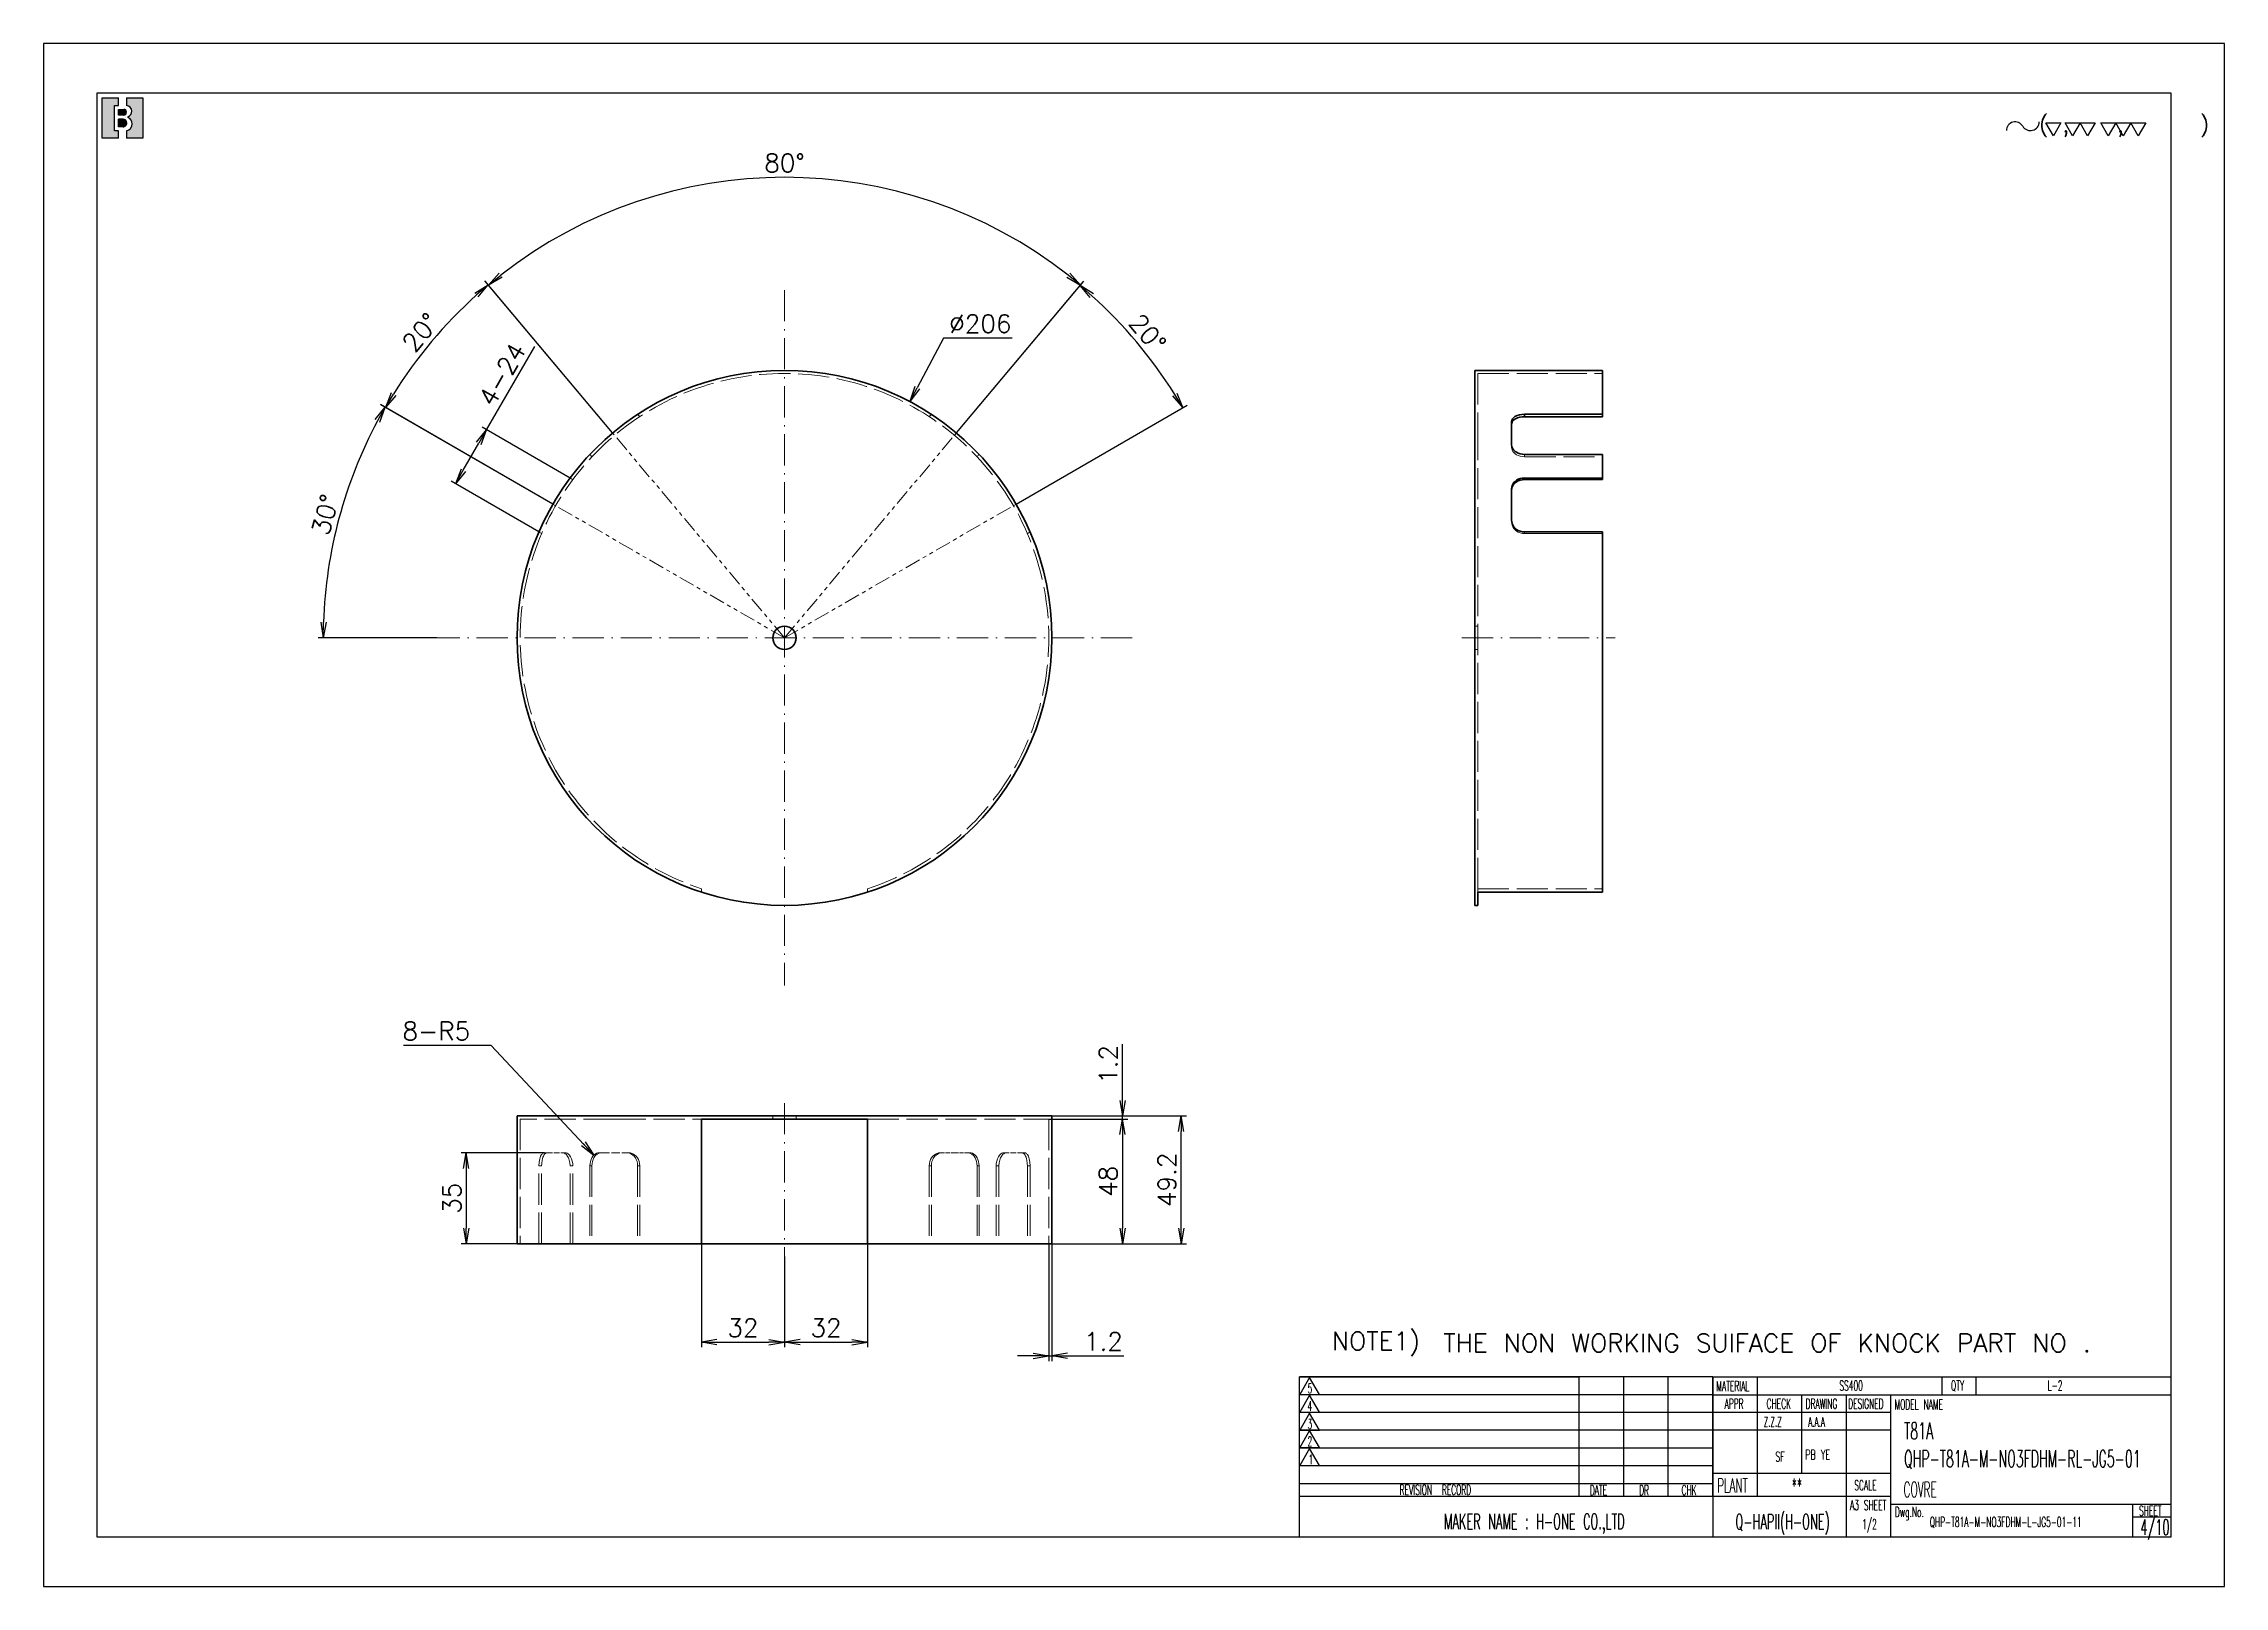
# Model space of a CAD drawing. Header units: inches. Extents: x 26 to 3258, y 12 to 621.
# Drawn here: x 2418 to 3258, y 27 to 621 of the extents above; entities that cross this region are included whole.
import ezdxf

# ---------------------------------------------------------------- set-up
doc = ezdxf.new("R2010")
doc.units = ezdxf.units.IN
doc.header["$MEASUREMENT"] = 0
for name, pattern in [('ACISOTGB', [9, 4, -1, 1, -1, 1, -1]), ('AM_ISO02W050', [7.5, 6, -1.5]), ('AM_ISO08W050', [18, 12, -1.5, 3, -1.5]), ('DASHDOT', [18.5, 12, -3, 0.5, -3]), ('DASHED', [15, 12, -3])]:
    doc.linetypes.add(name, pattern=pattern)
for name, color, linetype, lineweight in [('AM_7', 2, 'AM_ISO08W050', 25), ('AM_HID', 1, 'AM_ISO02W050', 25), ('标注层', 253, 'Continuous', 13)]:
    doc.layers.add(name, color=color, linetype=linetype, lineweight=lineweight)
doc.layers.add('title_frame', color=7, linetype='Continuous')
doc.layers.add('word_dim', color=253, linetype='Continuous')
doc.styles.add('MX_NOTE_STANDARD', font='txt.shx', dxfattribs={"bigfont": 'bigfont.shx'})
doc.styles.get("Standard").update_dxf_attribs({"font": 'txt', "bigfont": 'gbcbig.shx'})
doc.dimstyles.new('STANDARD 1-2', dxfattribs={"dimscale": 2, "dimtxt": 3.5, "dimasz": 3, "dimexe": 1, "dimexo": 0, "dimgap": 1, "dimtad": 3, "dimdsep": 46, "dimtxsty": 'Standard', "dimblk1": 'OPEN', "dimblk2": 'OPEN', "dimsah": 1, "dimcen": 0, "dimclrd": 256, "dimclre": 256, "dimclrt": 3, "dimazin": 2, "dimtfac": 1, "dimtmove": 0, "dimatfit": 3, "dimldrblk": 'OPEN', "dimfxl": 0, "dimtolj": 1, "dimlwd": 25, "dimlwe": 25, "dimarcsym": 0})
doc.dimstyles.new('STANDARD 1-2$3', dxfattribs={"dimscale": 2, "dimtxt": 3.5, "dimasz": 3, "dimexe": 1, "dimexo": 0, "dimgap": 1, "dimtad": 3, "dimtoh": 1, "dimdsep": 46, "dimtxsty": 'Standard', "dimblk1": 'OPEN', "dimblk2": 'OPEN', "dimsah": 1, "dimcen": 0, "dimclrd": 256, "dimclre": 256, "dimclrt": 3, "dimazin": 2, "dimtfac": 1, "dimtofl": 0, "dimtmove": 0, "dimatfit": 3, "dimldrblk": 'OPEN', "dimfxl": 0, "dimtolj": 1, "dimlwd": 25, "dimlwe": 25, "dimarcsym": 0})

msp = doc.modelspace()

# ---------------------------------------------------------------- texts
at = {"layer": 'title_frame', "color": 3, "linetype": 'Continuous'}
msp.add_text('( ,   ,     )', height=6, dxfattribs=at).set_placement((3186.892435794489, 586.567768830455))
at = {"layer": 'title_frame', "color": 3, "style": 'MX_NOTE_STANDARD'}
for s, height, width, p in [('5', 3.75928, 0.5450000000000002, (2905.062055477636, 100.9596003900351)), ('MATERIAL', 3.866688, 0.5450000000000002, (3062.485751105294, 101.807521282708)), ('SS400', 3.866688, 0.5450000000000002, (3109.888231219837, 101.9753733209054)), ('QTY', 3.866688, 0.5450000000000002, (3152.887752704726, 101.9753733209054)), ('L-2', 3.866688, 0.5450000000000002, (3190.143390979905, 101.9753733209054)), ('4', 3.75928, 0.5450000000000002, (2905.062055477636, 94.14410829094231)), ('APPR', 3.866688, 0.5450000000000002, (3065.677109926819, 95.00400466493556)), ('CHECK', 3.866688, 0.5450000000000002, (3081.868829477342, 95.00400466493556)), ('DRAWING', 3.866688, 0.5450000000000002, (3096.907830665408, 95.00400466493556)), ('DESIGNED', 3.866688, 0.5450000000000002, (3113.29079011449, 95.00400466493556)), ('MODEL NAME', 3.866688, 0.5450000000000002, (3131.147669528316, 94.7093007732019)), ('3', 3.75928, 0.5450000000000002, (2905.062055477636, 87.226215091634)), ('2', 3.75928, 0.5450000000000002, (2905.062055477636, 80.536444599491)), ('Z.Z.Z', 3.723999999999999, 0.5450000000000002, (3080.740761016259, 88.07131482109071)), ('A.A.A', 3.723999999999999, 0.5450000000000002, (3097.890761016224, 88.07131482109071)), ('T81A', 6.468, 0.5450000000000002, (3134.801160113067, 83.26441948271349)), ('1', 3.75928, 0.5450000000000002, (2905.454539635914, 73.6185514001827)), ('SF', 3.723999999999999, 0.6, (3085.206814751666, 74.71271722019992)), ('PB YE', 3.723999999999999, 0.6, (3096.75171508628, 75.47160770992741)), ('QHP-T81A-M-NO3FDHM-RL-JG5-01', 6.468, 0.5450000000000002, (3134.801160113067, 72.5316987265669)), ('PLANT', 5.3704, 0.5450000000000002, (3062.813620854689, 62.71846367623766)), ('**', 5.3704, 0.5450000000000002, (3091.527422167415, 62.71846367623766)), ('SCALE', 3.866688, 0.5450000000000002, (3115.642740137115, 63.59969964479205)), ('REVISION  RECORD', 3.866688, 0.5450000000000002, (2940.539198084673, 61.84512853481101)), ('DATE', 3.866688, 0.5450000000000002, (3013.766095310271, 61.6854190983122)), ('DR', 3.866688, 0.5450000000000002, (3032.754071234023, 61.6649827838537)), ('CHK', 3.866688, 0.5450000000000002, (3049.107346755798, 61.73051041802501)), ('A3 SHEET', 3.866688, 0.5450000000000002, (3114.000725721762, 55.96461154306417)), ('COVRE', 5.88, 0.5, (3134.653689472176, 60.94851596969056)), ('MAKER NAME : H-ONE CO.,LTD', 5.88, 0.5450000000000002, (2957.550457349684, 48.66394942813895)), ('Q-HAPII(H-ONE)', 5.88, 0.5450000000000002, (3069.853267448136, 48.56742827688686)), ('1/2', 3.866688, 0.5450000000000002, (3118.70421182783, 48.60600308417452)), ('Dwg.No.', 3.866688, 0.5450000000000002, (3131.319379712684, 53.32681483407032)), ('QHP-T81A-M-NO3FDHM-L-JG5-01-11', 3.866688, 0.5450000000000002, (3144.723979421713, 49.46517717167262)), ('SHEET', 3.866688, 0.5450000000000002, (3225.321330515548, 53.78559059630606)), ('4/10', 5.88, 0.5450000000000002, (3225.794713285399, 46.46318546564544))]:
    msp.add_text(s, height=height, dxfattribs=dict(at, width=width)).set_placement(p)
at = {"layer": 'word_dim', "color": 3, "linetype": 'Continuous'}
msp.add_text('NOTE1) ', height=7, dxfattribs=at).set_placement((2914.443603138203, 117.6018937482058))
at = {"layer": 'word_dim', "color": 3, "insert": (2951.064783220903, 123.8210587813064), "char_height": 7, "width": 352.1336510736278, "attachment_point": 1}
msp.add_mtext(' THE NON WORKING SUIFACE OF KNOCK PART NO .', dxfattribs=at)
at = {"layer": '标注层', "color": 3, "ltscale": 2, "insert": (2582.526540713759, 236.9151033245053), "char_height": 7, "attachment_point": 9}
msp.add_mtext('\\A1;8-R5', dxfattribs=at)

# ---------------------------------------------------------------- blocks, each defined once
blk = doc.blocks.new('B\\M+18B40\\M+196A7\\M+100CF\\M+100B0\\M+100B8')
blk.add_hatch(color=1).paths.add_polyline_path([(0.3999999986702711, 0.8149999997779807), (0.3999999986702711, 0.9999999997779806), (-1.3297288e-09, 0.9999999997779806), (-1.3297288e-09, -2.220193e-10), (0.3999999986702711, -2.220193e-10), (0.3999999986702711, 0.1849999997779807), (0.2999999986702711, 0.1849999997779807), (0.2999999986702711, 0.8149999997779807)])
h = blk.add_hatch(color=1)
edge = h.paths.add_edge_path()
edge.add_arc((0.5299999986702706, 0.6449999997779808), 0.07, 359.9999999999989, 450)
edge.add_line((0.5299999986702706, 0.7149999997779806), (0.3999999986702711, 0.7149999997779806))
edge.add_line((0.3999999986702711, 0.7149999997779806), (0.3999999986702711, 0.5749999997779809))
edge.add_line((0.3999999986702711, 0.5749999997779809), (0.5299999986702701, 0.5749999997779809))
edge.add_arc((0.5299999986702701, 0.6449999997779808), 0.07, 270, 359.9999999999999)
h = blk.add_hatch(color=1)
edge = h.paths.add_edge_path()
edge.add_line((0.5999999986702714, 0.9999999997779806), (0.5999999986702718, 0.8142220507965398))
edge.add_arc((0.5849999986702712, 0.6699999997779816), 0.1449999999999991, -5.115907697472721e-13, 84.06222754839428, ccw=False)
edge.add_arc((0.5849999986702707, 0.6699999997779802), 0.1449999999999993, -69.82872865353448, 1.1368683772161603e-13, ccw=False)
edge.add_line((0.6349999986702715, 0.5338934238898192), (0.6349999986702711, 0.5120827805020305))
edge.add_arc((0.5699999986702688, 0.3549999997779789), 0.1700000000000021, 3.979039320256561e-13, 67.5204943905955, ccw=False)
edge.add_arc((0.5699999986702724, 0.3549999997779802), 0.1699999999999993, -79.83575137827683, 0, ccw=False)
edge.add_line((0.5999999986702714, 0.1876679944711657), (0.5999999986702714, -2.220192918400699e-10))
edge.add_line((0.5999999986702714, -2.220193e-10), (0.9999999986702712, -2.220193e-10))
edge.add_line((0.9999999986702712, -2.220193e-10), (0.9999999986702712, 0.9999999997779806))
edge.add_line((0.9999999986702712, 0.9999999997779806), (0.5999999986702714, 0.9999999997779806))
h = blk.add_hatch(color=1)
edge = h.paths.add_edge_path()
edge.add_arc((0.5149999986702705, 0.3799999997779802), 0.095, 1.018e-13, 90)
edge.add_line((0.5149999986702705, 0.4749999997779804), (0.3999999986702711, 0.4749999997779808))
edge.add_line((0.3999999986702711, 0.4749999997779808), (0.3999999986702711, 0.2849999997779809))
edge.add_line((0.3999999986702711, 0.2849999997779809), (0.5149999986702718, 0.2849999997779809))
edge.add_arc((0.5149999986702718, 0.379999999777981), 0.095, 270, 360.0000000000003)
at = {"color": 1}
for p, q in [((-1.3297288e-09, -2.220193e-10), (-1.3297288e-09, 0.9999999997779806)), ((-1.3297288e-09, 0.9999999997779806), (0.3999999986702711, 0.9999999997779806)), ((0.2999999986702711, 0.8149999997779807), (0.3999999986702711, 0.8149999997779807)), ((0.2999999986702711, 0.1849999997779807), (0.2999999986702711, 0.8149999997779807)), ((0.3999999986702711, 0.8149999997779807), (0.3999999986702711, 0.9999999997779806)), ((0.3999999986702711, 0.7149999997779806), (0.5299999986702706, 0.7149999997779806)), ((0.3999999986702711, 0.5749999997779809), (0.3999999986702711, 0.7149999997779806)), ((0.5299999986702701, 0.5749999997779809), (0.3999999986702711, 0.5749999997779809)), ((0.5999999986702714, 0.9999999997779806), (0.5999999986702718, 0.8142220507965398)), ((0.5999999986702714, 0.9999999997779806), (0.9999999986702712, 0.9999999997779806)), ((0.5999999986702705, 0.6449999997779794), (0.59999999867027, 0.6449999997779803)), ((0.7299999986702704, 0.6699999997779807), (0.7299999986702704, 0.6699999997779802)), ((0.9999999986702712, 0.9999999997779806), (0.9999999986702712, -2.220193e-10)), ((0.3999999986702711, 0.1849999997779807), (0.2999999986702711, 0.1849999997779807)), ((0.5149999986702705, 0.4749999997779804), (0.3999999986702711, 0.4749999997779808)), ((0.3999999986702711, 0.2849999997779809), (0.3999999986702711, 0.4749999997779808)), ((0.5149999986702718, 0.2849999997779809), (0.3999999986702711, 0.2849999997779809)), ((0.3999999986702711, -2.220193e-10), (0.3999999986702711, 0.1849999997779807)), ((0.5699999986702711, 0.5249999997779802), (0.5699999986702716, 0.5249999997779807)), ((0.5999999986702714, 0.1876679944711657), (0.5999999986702714, -2.220193e-10)), ((0.6099999986702707, 0.3799999997779806), (0.609999998670272, 0.3799999997779815)), ((0.6349999986702715, 0.5338934238898192), (0.6349999986702711, 0.5120827805020305)), ((0.739999998670271, 0.3549999997779802), (0.739999998670271, 0.3549999997779802)), ((0.3999999986702711, -2.220193e-10), (-1.3297288e-09, -2.220193e-10)), ((0.9999999986702712, -2.220193e-10), (0.5999999986702714, -2.220193e-10))]:
    blk.add_line(p, q, dxfattribs=at)
for centre, radius, start, end in [((0.5299999986702706, 0.6449999997779808), 0.07, 359.9999999999989, 90), ((0.5299999986702701, 0.6449999997779808), 0.07, 270, 359.9999999999999), ((0.5849999986702712, 0.6699999997779816), 0.1449999999999991, 359.9999999999995, 84.06222754839432), ((0.5849999986702707, 0.6699999997779802), 0.1449999999999993, 290.1712713464655, 1.781e-13), ((0.5149999986702705, 0.3799999997779802), 0.095, 1.018e-13, 90), ((0.5149999986702718, 0.379999999777981), 0.095, 270, 2.799e-13), ((0.5699999986702724, 0.3549999997779802), 0.1699999999999993, 280.1642486217232, 0), ((0.5699999986702688, 0.3549999997779789), 0.1700000000000021, 4.58e-13, 67.52049439059552)]:
    blk.add_arc(centre, radius, start, end, dxfattribs=at)
blk.add_attdef('B機密ﾏｰｸ', (-0.0857467348302255, 1.074949466596297), '', height=0.2)
blk = doc.blocks.new('shiage0')
at = {"layer": 'word_dim', "color": 3, "linetype": 'Continuous'}
for centre, radius, start, end in [((1.687489685469927, 1.849274192977646e-05), 1.687500000000015, 29.99999999999973, 180), ((4.610325423242443, 1.68751849274193), 1.6875, 209.9999999999997, 0)]:
    blk.add_arc(centre, radius, start, end, dxfattribs=at)
blk = doc.blocks.new('_Open')
at = {"color": 0, "lineweight": -2}
for p, q in [((-1, 0.1666666666666667), (0, 0)), ((-1, -0.1666666666666667), (0, 0)), ((0, 0), (-1, 0))]:
    blk.add_line(p, q, dxfattribs=at)
blk = doc.blocks.new('*D171')
at = {"layer": 'DEFPOINTS', "color": 0, "ltscale": 2}
for p in [(2751.818031201601, 482.8156954128406), (2655.319659538534, 300.815518856949)]:
    blk.add_point(p, dxfattribs=at)
at = {"layer": '标注层', "lineweight": 25, "ltscale": 2}
for p, q in [((2764.771800021573, 507.2470735974468), (2754.628663385962, 488.1166714290316)), ((2791.271800021573, 507.2470735974471), (2764.771800021573, 507.2470735974468))]:
    blk.add_line(p, q, dxfattribs=at)
at = {"layer": '标注层', "lineweight": 25, "ltscale": 2, "xscale": 6, "yscale": 6, "zscale": 6, "rotation": 242.0670033520367}
blk.add_blockref('_Open', (2751.818031201601, 482.8156954128406), dxfattribs=at)
at = {"layer": '标注层', "color": 3, "ltscale": 2, "insert": (2779.021800021574, 512.7470735974475), "char_height": 7, "attachment_point": 5}
blk.add_mtext('\\A1;∅206', dxfattribs=at)
blk = doc.blocks.new('*D172')
at = {"layer": 'DEFPOINTS', "color": 0, "ltscale": 2}
for p in [(2805.368894198236, 158.5421088096027), (2806.568845370111, 158.5421088096027), (2806.568845370111, 115.3740304139847)]:
    blk.add_point(p, dxfattribs=at)
at = {"layer": '标注层', "lineweight": 25, "ltscale": 2}
for p, q in [((2805.368894198236, 158.5421088096027), (2805.368894198236, 113.3740304139847)), ((2806.568845370111, 158.5421088096027), (2806.568845370111, 113.3740304139847)), ((2799.368894198236, 115.3740304139847), (2793.368894198236, 115.3740304139847)), ((2805.368894198236, 115.3740304139847), (2806.568845370111, 115.3740304139847)), ((2812.568845370111, 115.3740304139847), (2834.235512036778, 115.3740304139847))]:
    blk.add_line(p, q, dxfattribs=at)
at = {"layer": '标注层', "lineweight": 25, "ltscale": 2, "xscale": 6, "yscale": 6, "zscale": 6}
blk.add_blockref('_Open', (2805.368894198236, 115.3740304139847), dxfattribs=at)
at = {"layer": '标注层', "lineweight": 25, "ltscale": 2, "xscale": 6, "yscale": 6, "zscale": 6, "rotation": 180}
blk.add_blockref('_Open', (2806.568845370111, 115.3740304139847), dxfattribs=at)
at = {"layer": '标注层', "color": 3, "ltscale": 2, "insert": (2826.402178703445, 120.8740304139847), "char_height": 7, "attachment_point": 5}
blk.add_mtext('\\A1;1.2', dxfattribs=at)
blk = doc.blocks.new('*D173')
at = {"layer": 'DEFPOINTS', "color": 0, "ltscale": 2}
for p in [(2805.368894198236, 206.5421088096027), (2806.568845370111, 207.742121016634), (2833.763352957783, 207.742121016634)]:
    blk.add_point(p, dxfattribs=at)
at = {"layer": '标注层', "lineweight": 25, "ltscale": 2}
for p, q in [((2833.763352957783, 213.742121016634), (2833.763352957783, 235.4087876833006)), ((2805.368894198236, 206.5421088096027), (2835.763352957783, 206.5421088096027)), ((2806.568845370111, 207.742121016634), (2835.763352957783, 207.742121016634)), ((2833.763352957783, 206.5421088096027), (2833.763352957783, 207.742121016634)), ((2833.763352957783, 200.5421088096027), (2833.763352957783, 194.5421088096027))]:
    blk.add_line(p, q, dxfattribs=at)
at = {"layer": '标注层', "lineweight": 25, "ltscale": 2, "xscale": 6, "yscale": 6, "zscale": 6}
for p, rotation in [((2833.763352957783, 207.742121016634), 270), ((2833.763352957783, 206.5421088096027), 90)]:
    blk.add_blockref('_Open', p, dxfattribs=dict(at, rotation=rotation))
at = {"layer": '标注层', "color": 3, "ltscale": 2, "insert": (2828.263352957783, 227.5754543499678), "char_height": 7, "attachment_point": 5, "rotation": 90}
blk.add_mtext('\\A1;1.2', dxfattribs=at)
blk = doc.blocks.new('*D174')
at = {"layer": 'DEFPOINTS', "color": 0, "ltscale": 2}
for p in [(2806.568845370111, 207.742121016634), (2856.365665501737, 207.742121016634), (2806.568845370111, 158.5421088096027)]:
    blk.add_point(p, dxfattribs=at)
at = {"layer": '标注层', "lineweight": 25, "ltscale": 2}
for p, q in [((2806.568845370111, 207.742121016634), (2858.365665501737, 207.742121016634)), ((2856.365665501737, 164.5421088096027), (2856.365665501737, 201.742121016634)), ((2806.568845370111, 158.5421088096027), (2858.365665501737, 158.5421088096027))]:
    blk.add_line(p, q, dxfattribs=at)
at = {"layer": '标注层', "lineweight": 25, "ltscale": 2, "xscale": 6, "yscale": 6, "zscale": 6}
for p, rotation in [((2856.365665501737, 207.742121016634), 90), ((2856.365665501737, 158.5421088096027), 270)]:
    blk.add_blockref('_Open', p, dxfattribs=dict(at, rotation=rotation))
at = {"layer": '标注层', "color": 3, "ltscale": 2, "insert": (2850.865665501737, 183.1421149131188), "char_height": 7, "attachment_point": 5, "rotation": 90}
blk.add_mtext('\\A1;49.2', dxfattribs=at)
blk = doc.blocks.new('*D175')
at = {"layer": 'DEFPOINTS', "color": 0, "ltscale": 2}
for p in [(2805.368894198236, 206.5421088096027), (2806.568845370111, 158.5421088096027), (2833.763352957783, 158.5421088096027)]:
    blk.add_point(p, dxfattribs=at)
at = {"layer": '标注层', "lineweight": 25, "ltscale": 2}
for p, q in [((2805.368894198236, 206.5421088096027), (2835.763352957783, 206.5421088096027)), ((2833.763352957783, 200.5421088096027), (2833.763352957783, 164.5421088096027)), ((2806.568845370111, 158.5421088096027), (2835.763352957783, 158.5421088096027))]:
    blk.add_line(p, q, dxfattribs=at)
at = {"layer": '标注层', "lineweight": 25, "ltscale": 2, "xscale": 6, "yscale": 6, "zscale": 6}
for p, rotation in [((2833.763352957783, 206.5421088096027), 90), ((2833.763352957783, 158.5421088096027), 270)]:
    blk.add_blockref('_Open', p, dxfattribs=dict(at, rotation=rotation))
at = {"layer": '标注层', "color": 3, "ltscale": 2, "insert": (2828.263352957783, 182.5421088096032), "char_height": 7, "attachment_point": 5, "rotation": 90}
blk.add_mtext('\\A1;48', dxfattribs=at)
blk = doc.blocks.new('*D176')
at = {"layer": 'DEFPOINTS', "color": 0, "ltscale": 2}
for p in [(2671.568662264643, 158.5421088096027), (2703.568845370111, 153.6215613242512), (2703.568845370111, 120.654025588321)]:
    blk.add_point(p, dxfattribs=at)
at = {"layer": '标注层', "lineweight": 25, "ltscale": 2}
for p, q in [((2671.568662264643, 158.5421088096027), (2671.568662264643, 118.654025588321)), ((2703.568845370111, 153.6215613242512), (2703.568845370111, 118.654025588321)), ((2677.568662264643, 120.654025588321), (2697.568845370111, 120.654025588321))]:
    blk.add_line(p, q, dxfattribs=at)
at = {"layer": '标注层', "lineweight": 25, "ltscale": 2, "xscale": 6, "yscale": 6, "zscale": 6, "rotation": 180}
blk.add_blockref('_Open', (2671.568662264643, 120.654025588321), dxfattribs=at)
at = {"layer": '标注层', "lineweight": 25, "ltscale": 2, "xscale": 6, "yscale": 6, "zscale": 6}
blk.add_blockref('_Open', (2703.568845370111, 120.654025588321), dxfattribs=at)
at = {"layer": '标注层', "color": 3, "ltscale": 2, "insert": (2687.568753817377, 126.154025588321), "char_height": 7, "attachment_point": 5}
blk.add_mtext('\\A1;32', dxfattribs=at)
blk = doc.blocks.new('*D177')
at = {"layer": 'DEFPOINTS', "color": 0, "ltscale": 2}
for p in [(2703.568845370111, 153.6215613242512), (2735.568845370111, 158.5421088096027), (2735.568845370111, 120.654025588321)]:
    blk.add_point(p, dxfattribs=at)
at = {"layer": '标注层', "lineweight": 25, "ltscale": 2}
for p, q in [((2703.568845370111, 153.6215613242512), (2703.568845370111, 118.654025588321)), ((2735.568845370111, 158.5421088096027), (2735.568845370111, 118.654025588321)), ((2709.568845370111, 120.654025588321), (2729.568845370111, 120.654025588321))]:
    blk.add_line(p, q, dxfattribs=at)
at = {"layer": '标注层', "lineweight": 25, "ltscale": 2, "xscale": 6, "yscale": 6, "zscale": 6, "rotation": 180}
blk.add_blockref('_Open', (2703.568845370111, 120.654025588321), dxfattribs=at)
at = {"layer": '标注层', "lineweight": 25, "ltscale": 2, "xscale": 6, "yscale": 6, "zscale": 6}
blk.add_blockref('_Open', (2735.568845370111, 120.654025588321), dxfattribs=at)
at = {"layer": '标注层', "color": 3, "ltscale": 2, "insert": (2719.568845370111, 126.154025588321), "char_height": 7, "attachment_point": 5}
blk.add_mtext('\\A1;32', dxfattribs=at)
blk = doc.blocks.new('*D178')
at = {"layer": 'DEFPOINTS', "color": 0, "ltscale": 2}
for p in [(2536.620115008375, 452.5796040866439), (2614.368234976948, 443.3156178677945), (2569.668881991205, 391.8156071348911), (2703.570405408532, 391.8156071348915), (2837.468869784173, 391.8156071348916)]:
    blk.add_point(p, dxfattribs=at)
at = {"layer": '标注层', "lineweight": 25, "ltscale": 2}
for p, q in [((2614.368234976948, 443.3156178677945), (2547.975743459045, 481.6466809934235)), ((2569.668881991205, 391.8156071348911), (2523.905938532768, 391.8156071348911))]:
    blk.add_line(p, q, dxfattribs=at)
blk.add_arc((2703.570405408532, 391.8156071348915), 177.6644668757641, 151.9354848208715, 178.0649421805749, dxfattribs=at)
at = {"layer": '标注层', "lineweight": 25, "ltscale": 2, "xscale": 6, "yscale": 6, "zscale": 6}
for p, rotation in [((2549.707801719146, 480.6466939017005), 60.96795591115891), ((2525.905938532768, 391.8156071348913), 269.0324710902875)]:
    blk.add_blockref('_Open', p, dxfattribs=dict(at, rotation=rotation))
at = {"layer": '标注层', "color": 3, "ltscale": 2, "insert": (2526.646939745775, 439.2214002804756), "char_height": 7, "attachment_point": 5, "rotation": 75.00021350072315}
blk.add_mtext('\\A1;30°', dxfattribs=at)
blk = doc.blocks.new('*D179')
at = {"layer": 'DEFPOINTS', "color": 0, "ltscale": 2}
for p in [(2588.84462187878, 471.9080949608389), (2620.975705721674, 453.3572025938759), (2608.975705721674, 432.5725956602821)]:
    blk.add_point(p, dxfattribs=at)
at = {"layer": '标注层', "lineweight": 25, "ltscale": 2}
for p, q in [((2588.84462187878, 471.9080949608389), (2607.344623719402, 503.9510338381793)), ((2620.975705721674, 453.3572025938759), (2587.112571128653, 472.908095060332)), ((2579.844622177259, 456.3196402776247), (2585.844621580301, 466.7119427104593)), ((2608.975705721674, 432.5725956602821), (2575.112571128653, 452.1234881267383))]:
    blk.add_line(p, q, dxfattribs=at)
at = {"layer": '标注层', "lineweight": 25, "ltscale": 2, "xscale": 6, "yscale": 6, "zscale": 6}
for p, rotation in [((2588.84462187878, 471.9080949608389), 59.99999670879549), ((2576.84462187878, 451.1234880272451), 239.9999967087955)]:
    blk.add_blockref('_Open', p, dxfattribs=dict(at, rotation=rotation))
at = {"layer": '标注层', "color": 3, "ltscale": 2, "insert": (2594.831483385482, 493.2776407983048), "char_height": 7, "attachment_point": 5, "rotation": 59.999996708795486}
blk.add_mtext('\\A1;{\\Fromans,bigfont|c134;4-24}', dxfattribs=at)
blk = doc.blocks.new('*D180')
at = {"layer": 'DEFPOINTS', "color": 0, "ltscale": 2}
for p in [(2574.476668134118, 513.6071366109081), (2637.361702877384, 470.718169089165), (2614.368234976948, 443.3156178677943), (2703.568845370112, 391.8165078079892), (2703.570405408533, 391.8156071348915)]:
    blk.add_point(p, dxfattribs=at)
at = {"layer": '标注层', "lineweight": 25, "ltscale": 2}
for p, q in [((2637.361702877384, 470.718169089165), (2588.203060345438, 529.3024609958)), ((2614.368234976948, 443.3156178677943), (2548.137359963008, 481.5533732672945))]:
    blk.add_line(p, q, dxfattribs=at)
blk.add_arc((2703.568845370107, 391.8165078079946), 177.4760476451319, 131.9374480140371, 148.0633146128229, dxfattribs=at)
at = {"layer": '标注层', "lineweight": 25, "ltscale": 2, "xscale": 6, "yscale": 6, "zscale": 6}
for p, rotation in [((2589.48864453941, 527.7703796401902), 40.96889181972542), ((2549.86941822311, 480.5533861755716), 239.0318708071347)]:
    blk.add_blockref('_Open', p, dxfattribs=dict(at, rotation=rotation))
at = {"layer": '标注层', "color": 3, "ltscale": 2, "insert": (2563.400278104151, 509.4303112599828), "char_height": 7, "attachment_point": 5, "rotation": 50.00038131343001}
blk.add_mtext('\\A1;20°', dxfattribs=at)
blk = doc.blocks.new('*D181')
at = {"layer": 'DEFPOINTS', "color": 0, "ltscale": 2}
for p in [(2744.462815092617, 564.360232174648), (2637.361702877384, 470.7181690891648), (2769.775987862839, 470.7181690891648), (2703.568845370111, 391.8165078079892), (2703.568845370111, 391.8165078079892)]:
    blk.add_point(p, dxfattribs=at)
at = {"layer": '标注层', "lineweight": 25, "ltscale": 2}
for p, q in [((2637.361702877384, 470.7181690891648), (2588.30106252624, 529.1856679341537)), ((2769.775987862839, 470.7181690891648), (2818.836628213982, 529.1856679341537))]:
    blk.add_line(p, q, dxfattribs=at)
blk.add_arc((2703.568845370111, 391.8165078079892), 177.3235843817249, 51.93844245618045, 128.0615575438196, dxfattribs=at)
at = {"layer": '标注层', "lineweight": 25, "ltscale": 2, "xscale": 6, "yscale": 6, "zscale": 6}
for p, rotation in [((2589.586646720214, 527.653586578544), 219.0309465846166), ((2817.551044020009, 527.653586578544), 320.9690534153834)]:
    blk.add_blockref('_Open', p, dxfattribs=dict(at, rotation=rotation))
at = {"layer": '标注层', "color": 3, "ltscale": 2, "insert": (2703.568845370111, 574.6400921897141), "char_height": 7, "attachment_point": 5}
blk.add_mtext('\\A1;80°', dxfattribs=at)
blk = doc.blocks.new('*D182')
at = {"layer": 'DEFPOINTS', "color": 0, "ltscale": 2}
for p in [(2845.64001375793, 497.5830456327114), (2769.775987862839, 470.7181690891646), (2792.769455763275, 443.3156178677943), (2703.56728533169, 391.8156071348915), (2703.568845370111, 391.8165078079892)]:
    blk.add_point(p, dxfattribs=at)
at = {"layer": '标注层', "lineweight": 25, "ltscale": 2}
for p, q in [((2769.775987862839, 470.7181690891646), (2818.704464749673, 529.0281635244758)), ((2792.769455763275, 443.3156178677943), (2858.690230272962, 481.374339739074))]:
    blk.add_line(p, q, dxfattribs=at)
blk.add_arc((2703.568845370116, 391.8165078079946), 177.1179759666024, 31.94060193691944, 48.05863543622028, dxfattribs=at)
at = {"layer": '标注层', "lineweight": 25, "ltscale": 2, "xscale": 6, "yscale": 6, "zscale": 6}
for p, rotation in [((2817.4188805557, 527.496082168866), 139.0291499054032), ((2856.95817201286, 480.3743526473509), 300.9700874677365)]:
    blk.add_blockref('_Open', p, dxfattribs=dict(at, rotation=rotation))
at = {"layer": '标注层', "color": 3, "ltscale": 2, "insert": (2843.46311228472, 509.2001490471553), "char_height": 7, "attachment_point": 5, "rotation": 309.99961868657}
blk.add_mtext('\\A1;20°', dxfattribs=at)
blk = doc.blocks.new('*D183')
at = {"layer": 'DEFPOINTS', "color": 0, "ltscale": 2}
for p in [(2611.074460604486, 193.5421088096027), (2580.984231993902, 158.5421088096027), (2600.568845370111, 158.5421088096027)]:
    blk.add_point(p, dxfattribs=at)
at = {"layer": '标注层', "lineweight": 25, "ltscale": 2}
for p, q in [((2611.074460604486, 193.5421088096027), (2578.984231993902, 193.5421088096027)), ((2580.984231993902, 187.5421088096027), (2580.984231993902, 164.5421088096027)), ((2600.568845370111, 158.5421088096027), (2578.984231993902, 158.5421088096027))]:
    blk.add_line(p, q, dxfattribs=at)
at = {"layer": '标注层', "lineweight": 25, "ltscale": 2, "xscale": 6, "yscale": 6, "zscale": 6}
for p, rotation in [((2580.984231993902, 193.5421088096027), 90), ((2580.984231993902, 158.5421088096027), 270)]:
    blk.add_blockref('_Open', p, dxfattribs=dict(at, rotation=rotation))
at = {"layer": '标注层', "color": 3, "ltscale": 2, "insert": (2575.484231993902, 176.0421088096031), "char_height": 7, "attachment_point": 5, "rotation": 90}
blk.add_mtext('\\A1;35', dxfattribs=at)

# ---------------------------------------------------------------- dimensions: what is measured, and where the dimension line sits
at = {"layer": '标注层', "ltscale": 2}
for base, line1, line2, picture, middle in [((2744.462815092617, 564.360232174648), ((2703.568845370111, 391.8165078079892), (2769.775987862839, 470.7181690891648)), ((2703.568845370111, 391.8165078079892), (2637.361702877384, 470.7181690891648)), '*D181', (2703.568845370111, 574.6400921897141)), ((2574.476668134118, 513.6071366109081), ((2703.568845370111, 391.8165078079892), (2637.361702877384, 470.7181690891648)), ((2703.570405408533, 391.8156071348913), (2614.368234976948, 443.3156178677946)), '*D180', (2563.400278104151, 509.4303112599825)), ((2845.64001375793, 497.5830456327114), ((2703.56728533169, 391.8156071348913), (2792.769455763275, 443.3156178677946)), ((2703.568845370111, 391.8165078079892), (2769.775987862839, 470.7181690891648)), '*D182', (2843.46311228472, 509.2001490471555)), ((2536.620115008375, 452.5796040866439), ((2837.468869784174, 391.8156071348913), (2569.668881991205, 391.8156071348913)), ((2703.570405408533, 391.8156071348913), (2614.368234976948, 443.3156178677946)), '*D178', (2526.646939745775, 439.2214002804759))]:
    dim = msp.add_angular_dim_2l(base=base, line1=line1, line2=line2, dimstyle='STANDARD 1-2', dxfattribs=at)
    dim.commit()
    dim.dimension.update_dxf_attribs({"geometry": picture, "text_midpoint": middle})
dim = msp.add_diameter_dim_2p(p1=(2655.319659538534, 300.815518856949), p2=(2751.818031201601, 482.8156954128406), dimstyle='STANDARD 1-2$3', dxfattribs=at)
dim.commit()
dim.dimension.update_dxf_attribs({"geometry": '*D171', "text_midpoint": (2779.021800021574, 507.2470735974475), "dimtype": 163})
dim = msp.add_aligned_dim(p1=(2608.975705721674, 432.5725956602819), p2=(2620.975705721674, 453.3572025938756), distance=37.10178104255563, text='{\\Fromans,bigfont|c134;4-24}', dimstyle='STANDARD 1-2', dxfattribs=at)
dim.commit()
dim.dimension.update_dxf_attribs({"geometry": '*D179', "text_midpoint": (2594.831483385482, 493.2776407983048)})
for base, p1, p2, picture, middle in [((2833.763352957783, 207.742121016634), (2805.368894198236, 206.5421088096027), (2806.568845370111, 207.742121016634), '*D173', (2828.263352957783, 227.5754543499678)), ((2833.763352957783, 158.5421088096027), (2805.368894198236, 206.5421088096027), (2806.568845370111, 158.5421088096027), '*D175', (2828.263352957783, 182.5421088096032)), ((2856.365665501737, 207.742121016634), (2806.568845370111, 158.5421088096027), (2806.568845370111, 207.742121016634), '*D174', (2850.865665501737, 183.1421149131188)), ((2580.984231993902, 158.5421088096027), (2611.074460604486, 193.5421088096027), (2600.568845370111, 158.5421088096027), '*D183', (2575.484231993902, 176.0421088096031))]:
    dim = msp.add_linear_dim(base=base, p1=p1, p2=p2, angle=90, dimstyle='STANDARD 1-2', dxfattribs=at)
    dim.commit()
    dim.dimension.update_dxf_attribs({"geometry": picture, "text_midpoint": middle})
for base, p1, p2, picture, middle in [((2703.568845370111, 120.654025588321), (2671.568662264643, 158.5421088096027), (2703.568845370111, 153.6215613242512), '*D176', (2687.568753817377, 126.154025588321)), ((2735.568845370111, 120.654025588321), (2703.568845370111, 153.6215613242512), (2735.568845370111, 158.5421088096027), '*D177', (2719.568845370111, 126.154025588321)), ((2806.568845370111, 115.3740304139847), (2805.368894198236, 158.5421088096027), (2806.568845370111, 158.5421088096027), '*D172', (2826.402178703445, 120.8740304139847))]:
    dim = msp.add_linear_dim(base=base, p1=p1, p2=p2, dimstyle='STANDARD 1-2', dxfattribs=at)
    dim.commit()
    dim.dimension.update_dxf_attribs({"geometry": picture, "text_midpoint": middle})

# ---------------------------------------------------------------- linework, layer by layer
at = {"lineweight": 35}
for p, q in [((2969.419494887461, 470.7181034727819), (2969.419494887461, 494.8156071348913)), ((2969.419494887461, 494.8156071348913), (3018.619446059336, 494.8156071348913)), ((2969.419494887461, 470.7181034727819), (2969.419494887461, 288.8156071348913)), ((2988.619446059336, 477.8943119688756), (3018.619446059336, 477.8943119688756)), ((2988.619446059336, 476.9686833067663), (3018.619446059336, 476.9686833067663)), ((2988.619446059336, 462.467401568485), (3018.619446059336, 462.467401568485)), ((2988.619446059336, 462.467401568485), (3018.619446059336, 462.467401568485)), ((2988.619446059336, 453.3572025938756), (3018.619446059336, 453.3572025938756)), ((2988.619446059336, 452.753046099735), (3018.619446059336, 452.753046099735)), ((3018.619446059336, 432.5725956602819), (2988.619446059336, 432.5725956602819)), ((2988.619446059336, 432.5725956602819), (3018.619446059336, 432.5725956602819)), ((3018.619446059336, 432.5725956602819), (3018.619446059336, 293.9125919981725)), ((3018.619446059336, 293.9125919981725), (2970.619446059336, 293.9125919981725)), ((2600.568845370111, 207.742121016634), (2637.361692049799, 207.742121016634)), ((2600.568845370111, 207.742121016634), (2600.568845370111, 158.5421088096027)), ((2806.568845370111, 207.742121016634), (2637.361692049799, 207.742121016634)), ((2671.568845370111, 158.5421088096027), (2671.568845370111, 206.5421088096027)), ((2671.568845370111, 206.5421088096027), (2735.568845370111, 206.5421088096027)), ((2735.568845370111, 158.5421088096027), (2735.568845370111, 206.5421088096027)), ((2806.568845370111, 207.742121016634), (2806.568845370111, 158.5421088096027)), ((2600.568845370111, 158.5421088096027), (2637.361692049799, 158.5421088096027)), ((2671.568845370111, 158.5421088096027), (2637.361692049799, 158.5421088096027)), ((2671.568662264643, 158.5421088096027), (2739.66717300683, 158.5421088096027)), ((2806.568845370111, 158.5421088096027), (2735.568845370111, 158.5421088096027))]:
    msp.add_line(p, q, dxfattribs=at)
at = {"lineweight": 35, "ltscale": 0.4230323791503906}
msp.add_line((3018.619446059336, 477.8943119688756), (3018.619446059336, 494.8156071348913), dxfattribs=at)
at = {"lineweight": 35, "ltscale": 0.3930213928222656}
msp.add_line((3018.619446059336, 477.8947392149694), (3018.619446059336, 493.61559492786), dxfattribs=at)
at = {"lineweight": 35, "ltscale": 0.1079292297363281}
msp.add_line((2983.619446059336, 470.7181034727819), (2983.619446059336, 475.035272662235), dxfattribs=at)
at = {"lineweight": 35, "ltscale": 0.1170463562011719}
msp.add_line((2983.619446059336, 466.036249224735), (2983.619446059336, 470.7181034727819), dxfattribs=at)
at = {"lineweight": 35, "ltscale": 0.02314071655273437}
for p, q in [((2988.619446059336, 476.9686833067663), (2988.619446059336, 477.8943119688756)), ((3018.619446059336, 476.9686833067663), (3018.619446059336, 477.8943119688756))]:
    msp.add_line(p, q, dxfattribs=at)
at = {"lineweight": 35, "ltscale": 0.2277549743652344}
msp.add_line((3018.619446059336, 462.467401568485), (3018.619446059336, 453.3572025938756), dxfattribs=at)
at = {"lineweight": 35, "ltscale": 0.3031097412109375}
msp.add_line((2983.619446059336, 437.1343327208288), (2983.619446059336, 449.2587223692663), dxfattribs=at)
at = {"lineweight": 35, "ltscale": 0.01510391235351563}
for p, q in [((2988.619446059336, 452.753046099735), (2988.619446059336, 453.3572025938756)), ((3018.619446059336, 452.753046099735), (3018.619446059336, 453.3572025938756))]:
    msp.add_line(p, q, dxfattribs=at)
at = {"lineweight": 35, "ltscale": 0.029998779296875}
msp.add_line((2969.419494887461, 288.8156071348913), (2970.619446059336, 288.8156071348913), dxfattribs=at)
at = {"lineweight": 35, "ltscale": 0.1274246215820312}
msp.add_line((2970.619446059336, 288.8156071348913), (2970.619446059336, 293.9125919981725), dxfattribs=at)
at = {"lineweight": 35, "ltscale": 0.2063323974609375}
for p, q in [((2601.768857577143, 158.5421088096027), (2610.02215347558, 158.5421088096027)), ((2805.368894198236, 158.5421088096027), (2797.115598299799, 158.5421088096027))]:
    msp.add_line(p, q, dxfattribs=at)
at = {"lineweight": 35}
for points in [[(2988.619446059336, 477.8943119688756), (2987.596618910899, 477.83580977161), (2986.616272231211, 477.6621037169225), (2985.719543715586, 477.3785954161413), (2984.944519301524, 476.9944706602819), (2984.619568129649, 476.7733708067663), (2984.335754653086, 476.5332585020788), (2984.026306410899, 476.18737227161), (2983.801208754649, 475.817499224735), (2983.664734145274, 475.4301090880163), (2983.619446059336, 475.035272662235)], [(2983.619446059336, 474.1138554259069), (2983.663391371836, 474.502069537235), (2983.794250746836, 474.8803654356725), (2984.009704848399, 475.2421818419225), (2984.224670668711, 475.4991093321569), (2984.482971449961, 475.7410221739538), (2985.123718520274, 476.174432818485), (2985.902282973399, 476.5232487364538), (2986.787414809336, 476.7763310118444), (2987.744079848399, 476.9260197325475), (2988.619446059336, 476.9686833067663)], [(2988.619446059336, 462.467401568485), (2987.789001723399, 462.5182743712194), (2986.982971449961, 462.6689091368444), (2986.224060317149, 462.9137516661413), (2985.533142348399, 463.244257037235), (2984.961120864024, 463.6239567442663), (2984.478576918711, 464.0592289610631), (2984.096008559336, 464.5386601134069), (2983.821838637461, 465.0502567930944), (2983.670349379649, 465.5398197813756), (2983.619446059336, 466.036249224735)], [(2988.619446059336, 462.467401568485), (2987.789001723399, 462.5182743712194), (2986.982971449961, 462.6689091368444), (2986.224060317149, 462.9137516661413), (2985.533142348399, 463.244257037235), (2984.961120864024, 463.6239567442663), (2984.478576918711, 464.0592289610631), (2984.096008559336, 464.5386601134069), (2983.821838637461, 465.0502567930944), (2983.670349379649, 465.5398197813756), (2983.619446059336, 466.036249224735)], [(2988.619446059336, 453.3572025938756), (2987.787292739024, 453.300897662235), (2986.980530043711, 453.1339665098913), (2986.222717543711, 452.8622379942663), (2985.534729262461, 452.4945316954381), (2984.959900160899, 452.0647526427038), (2984.477356215586, 451.569452349735), (2984.096496840586, 451.0208378477819), (2983.824035903086, 450.4316349669225), (2983.670715590586, 449.8518009825475), (2983.619446059336, 449.2587223692663)], [(2983.619446059336, 448.6572819395788), (2983.674621840586, 449.2714481993444), (2983.839172621836, 449.8709355040319), (2984.111023207774, 450.443475787235), (2984.485901137461, 450.97692305286), (2984.977112074961, 451.476678912235), (2985.562805434336, 451.9088383360631), (2986.229797621836, 452.2616520567663), (2986.962219496836, 452.5248356505163), (2987.777771254649, 452.6954594298131), (2988.619446059336, 452.753046099735)], [(2988.619446059336, 432.5725956602819), (2987.784729262461, 432.6374455137975), (2986.977112074961, 432.8289433165319), (2986.220886489024, 433.1383915587194), (2985.536682387461, 433.55309492786), (2984.957824965586, 434.0414372130163), (2984.473816176524, 434.5992069884069), (2984.093200942149, 435.2111149473913), (2983.831238051524, 435.8332462950475), (2983.672668715586, 436.4785099669225), (2983.619446059336, 437.1343327208288)], [(2988.619446059336, 432.5725956602819), (2987.784729262461, 432.6374455137975), (2986.977112074961, 432.8289433165319), (2986.220886489024, 433.1383915587194), (2985.536682387461, 433.55309492786), (2984.957824965586, 434.0414372130163), (2984.473816176524, 434.5992069884069), (2984.093200942149, 435.2111149473913), (2983.831238051524, 435.8332462950475), (2983.672668715586, 436.4785099669225), (2983.619446059336, 437.1343327208288)]]:
    msp.add_lwpolyline(points, dxfattribs=at)
for radius in [103, 4.5]:
    msp.add_circle((2703.568845370111, 391.8156071348913), radius, dxfattribs=at)
at = {"layer": 'AM_7', "linetype": 'DASHDOT', "lineweight": 13}
for p, q in [((2703.568845370111, 525.7155705137975), (2703.568845370111, 257.9156132384069)), ((2837.468869784174, 391.8156071348913), (2569.668881991205, 391.8156071348913)), ((2964.499450942149, 391.8156071348913), (3023.539490004649, 391.8156071348913)), ((2703.568845370111, 212.6621649619465), (2703.568845370111, 153.6215613242512))]:
    msp.add_line(p, q, dxfattribs=at)
at = {"layer": 'AM_HID', "linetype": 'DASHED', "lineweight": 13}
for p, q in [((2970.619446059336, 493.61559492786), (2970.619446059336, 469.7988529845006)), ((2970.619446059336, 493.61559492786), (3018.619446059336, 493.61559492786)), ((2988.619446059336, 477.8943119688756), (3018.619446059336, 477.8943119688756)), ((2988.619446059336, 476.9686833067663), (3018.619446059336, 476.9686833067663)), ((2970.619446059336, 295.1758366270788), (2970.619446059336, 469.7988529845006)), ((2988.619446059336, 461.5417729063756), (3018.619446059336, 461.5417729063756)), ((2988.619446059336, 461.5417729063756), (3018.619446059336, 461.5417729063756)), ((3018.619446059336, 453.3572025938756), (2988.619446059336, 453.3572025938756)), ((3018.619446059336, 452.753046099735), (2988.619446059336, 452.753046099735)), ((3018.619446059336, 431.9684391661413), (2988.619446059336, 431.9684391661413)), ((2988.619446059336, 431.9684391661413), (3018.619446059336, 431.9684391661413)), ((2970.619446059336, 295.1758366270788), (3018.619446059336, 295.1758366270788)), ((2970.619446059336, 295.1758366270788), (3018.619446059336, 295.1758366270788)), ((3018.619446059336, 293.9125919981725), (2970.619446059336, 293.9125919981725)), ((2638.13299331933, 206.5421088096027), (2601.768857577143, 206.5421088096027)), ((2601.768857577143, 206.5421088096027), (2601.768857577143, 158.5421088096027)), ((2638.13299331933, 206.5421088096027), (2671.568845370111, 206.5421088096027)), ((2735.568845370111, 206.5421088096027), (2805.368894198236, 206.5421088096027)), ((2805.368894198236, 206.5421088096027), (2805.368894198236, 158.5421088096027)), ((2608.975705721674, 158.5421088096027), (2608.975705721674, 188.5421240683918)), ((2610.02215347558, 158.5421088096027), (2610.02215347558, 188.5421240683918)), ((2620.975705721674, 158.5421088096027), (2620.975705721674, 188.5421240683918)), ((2622.02215347558, 158.5421088096027), (2622.02215347558, 188.5421240683918)), ((2628.620053866205, 188.5421240683918), (2628.620053866205, 158.5421088096027)), ((2629.396787264643, 188.5421240683918), (2629.396787264643, 158.5421088096027)), ((2647.005124666986, 188.5421240683918), (2647.005124666986, 158.5421088096027)), ((2647.781858065424, 188.5421240683918), (2647.781858065424, 158.5421088096027)), ((2759.355893709955, 188.5421240683918), (2759.355893709955, 158.5421088096027)), ((2760.132566073236, 188.5421240683918), (2760.132566073236, 158.5421088096027)), ((2777.740964510736, 188.5421240683918), (2777.740964510736, 158.5421088096027)), ((2778.517697909174, 188.5421240683918), (2778.517697909174, 158.5421088096027)), ((2785.115598299799, 188.5421240683918), (2785.115598299799, 158.5421088096027)), ((2786.162107088861, 188.5421240683918), (2786.162107088861, 158.5421088096027)), ((2797.115598299799, 188.5421240683918), (2797.115598299799, 158.5421088096027)), ((2798.162107088861, 188.5421240683918), (2798.162107088861, 158.5421088096027))]:
    msp.add_line(p, q, dxfattribs=at)
at = {"layer": 'AM_HID', "linetype": 'DASHED', "lineweight": 13, "ltscale": 0.0302086824477527}
for p, q in [((2647.005124666986, 477.8943119688756), (2647.781858065424, 476.9686833067663)), ((2629.396787264643, 461.5417729063756), (2628.620053866205, 462.467401568485)), ((2778.517697909174, 462.467401568485), (2777.740964510736, 461.5417729063756))]:
    msp.add_line(p, q, dxfattribs=at)
at = {"layer": 'AM_HID', "linetype": 'DASHED', "lineweight": 13, "ltscale": 0.03020770162561273}
msp.add_line((2759.355893709955, 476.9686833067663), (2760.132566073236, 477.8943119688756), dxfattribs=at)
at = {"layer": 'AM_HID', "linetype": 'DASHED', "lineweight": 13, "ltscale": 0.02314071655273437}
for p, q in [((2988.619446059336, 477.8943119688756), (2988.619446059336, 476.9686833067663)), ((2988.619446059336, 461.5417729063756), (2988.619446059336, 462.467401568485)), ((2988.619446059336, 462.467401568485), (2988.619446059336, 461.5417729063756))]:
    msp.add_line(p, q, dxfattribs=at)
at = {"layer": 'AM_HID', "linetype": 'DASHED', "lineweight": 13, "ltscale": 0.02303543090820313}
msp.add_line((2983.619446059336, 466.036249224735), (2983.619446059336, 465.1148319884069), dxfattribs=at)
at = {"layer": 'AM_HID', "linetype": 'DASHED', "lineweight": 13, "ltscale": 0.03020821464299618}
for p, q in [((2620.975705721674, 453.3572025938756), (2622.02215347558, 452.753046099735)), ((2610.02215347558, 431.9684391661413), (2608.975705721674, 432.5725956602819))]:
    msp.add_line(p, q, dxfattribs=at)
at = {"layer": 'AM_HID', "linetype": 'DASHED', "lineweight": 13, "ltscale": 0.01510391235351563}
for p, q in [((2988.619446059336, 453.3572025938756), (2988.619446059336, 452.753046099735)), ((2988.619446059336, 431.9684391661413), (2988.619446059336, 432.5725956602819)), ((2988.619446059336, 432.5725956602819), (2988.619446059336, 431.9684391661413))]:
    msp.add_line(p, q, dxfattribs=at)
at = {"layer": 'AM_HID', "linetype": 'DASHED', "lineweight": 13, "ltscale": 0.01503448486328125}
msp.add_line((2983.619446059336, 437.1343327208288), (2983.619446059336, 436.5329533262975), dxfattribs=at)
at = {"layer": 'AM_HID', "linetype": 'DASHED', "lineweight": 13, "ltscale": 0.03020953610821166}
msp.add_line((2798.162107088861, 432.5725956602819), (2797.115598299799, 431.9684391661413), dxfattribs=at)
at = {"layer": 'AM_HID', "linetype": 'DASHED', "lineweight": 13, "ltscale": 0.029998779296875}
for p, q in [((2969.419494887461, 396.3156071348913), (2970.619446059336, 396.3156071348913)), ((2969.419494887461, 387.3156071348913), (2970.619446059336, 387.3156071348913))]:
    msp.add_line(p, q, dxfattribs=at)
at = {"layer": 'AM_HID', "linetype": 'DASHED', "lineweight": 13, "ltscale": 0.03158111572265625}
for p, q in [((2671.568845370111, 295.1758366270788), (2671.568845370111, 293.9125919981725)), ((2735.568845370111, 293.9125919981725), (2735.568845370111, 295.1758366270788)), ((2970.619446059336, 293.9125919981725), (2970.619446059336, 295.1758366270788))]:
    msp.add_line(p, q, dxfattribs=at)
at = {"layer": 'AM_HID', "linetype": 'DASHED', "lineweight": 13, "ltscale": 0.03000030517578125}
for p, q in [((2699.068845370111, 207.742121016634), (2699.068845370111, 206.5421088096027)), ((2708.068845370111, 207.742121016634), (2708.068845370111, 206.5421088096027))]:
    msp.add_line(p, q, dxfattribs=at)
at = {"layer": 'AM_HID', "linetype": 'DASHED', "lineweight": 13, "ltscale": 0.02604217529296875}
msp.add_line((2612.116147616205, 193.5421088096027), (2611.074460604486, 193.5421088096027), dxfattribs=at)
at = {"layer": 'AM_HID', "linetype": 'DASHED', "lineweight": 13, "ltscale": 0.175}
for p, q in [((2612.116147616205, 193.5421088096027), (2619.116147616205, 193.5421088096027)), ((2788.021604159174, 193.5421088096027), (2795.021604159174, 193.5421088096027))]:
    msp.add_line(p, q, dxfattribs=at)
at = {"layer": 'AM_HID', "linetype": 'DASHED', "lineweight": 13, "ltscale": 0.01932830810546875}
msp.add_line((2632.925656893549, 193.5421088096027), (2632.15252456933, 193.5421088096027), dxfattribs=at)
at = {"layer": 'AM_HID', "linetype": 'DASHED', "lineweight": 13, "ltscale": 0.268115234375}
msp.add_line((2632.925656893549, 193.5421088096027), (2643.650266268549, 193.5421088096027), dxfattribs=at)
at = {"layer": 'AM_HID', "linetype": 'DASHED', "lineweight": 13, "ltscale": 0.137933349609375}
msp.add_line((2763.487424471674, 193.5421088096027), (2769.004758456049, 193.5421088096027), dxfattribs=at)
at = {"layer": 'AM_HID', "linetype": 'DASHED', "lineweight": 13, "ltscale": 0.130181884765625}
msp.add_line((2769.004758456049, 193.5421088096027), (2774.212033846674, 193.5421088096027), dxfattribs=at)
at = {"layer": 'AM_HID', "linetype": 'DASHED', "lineweight": 13, "ltscale": 0.019329833984375}
msp.add_line((2774.985227206049, 193.5421088096027), (2774.212033846674, 193.5421088096027), dxfattribs=at)
at = {"layer": 'AM_HID', "linetype": 'DASHED', "lineweight": 13, "ltscale": 0.0260406494140625}
msp.add_line((2796.063230135736, 193.5421088096027), (2795.021604159174, 193.5421088096027), dxfattribs=at)
at = {"layer": 'AM_HID', "linetype": 'DASHED', "lineweight": 13, "ltscale": 0.02616119384765625}
for p, q in [((2610.02215347558, 188.5421240683918), (2608.975705721674, 188.5421240683918)), ((2620.975705721674, 188.5421240683918), (2622.02215347558, 188.5421240683918))]:
    msp.add_line(p, q, dxfattribs=at)
at = {"layer": 'AM_HID', "linetype": 'DASHED', "lineweight": 13, "ltscale": 0.0194183349609375}
for p, q in [((2629.396787264643, 188.5421240683918), (2628.620053866205, 188.5421240683918)), ((2647.005124666986, 188.5421240683918), (2647.781858065424, 188.5421240683918)), ((2778.517697909174, 188.5421240683918), (2777.740964510736, 188.5421240683918))]:
    msp.add_line(p, q, dxfattribs=at)
at = {"layer": 'AM_HID', "linetype": 'DASHED', "lineweight": 13, "ltscale": 0.01941680908203125}
msp.add_line((2759.355893709955, 188.5421240683918), (2760.132566073236, 188.5421240683918), dxfattribs=at)
at = {"layer": 'AM_HID', "linetype": 'DASHED', "lineweight": 13, "ltscale": 0.0261627197265625}
for p, q in [((2785.115598299799, 188.5421240683918), (2786.162107088861, 188.5421240683918)), ((2798.162107088861, 188.5421240683918), (2797.115598299799, 188.5421240683918))]:
    msp.add_line(p, q, dxfattribs=at)
at = {"layer": 'AM_HID', "linetype": 'DASHED', "lineweight": 13}
for points in [[(2988.619446059336, 477.8943119688756), (2987.596618910899, 477.83580977161), (2986.616272231211, 477.6621037169225), (2985.719543715586, 477.3785954161413), (2984.944519301524, 476.9944706602819), (2984.619568129649, 476.7733708067663), (2984.335754653086, 476.5332585020788), (2984.026306410899, 476.18737227161), (2983.801208754649, 475.817499224735), (2983.664734145274, 475.4301090880163), (2983.619446059336, 475.035272662235)], [(2983.619446059336, 474.1138554259069), (2983.663391371836, 474.502069537235), (2983.794250746836, 474.8803654356725), (2984.009704848399, 475.2421818419225), (2984.224670668711, 475.4991093321569), (2984.482971449961, 475.7410221739538), (2985.123718520274, 476.174432818485), (2985.902282973399, 476.5232487364538), (2986.787414809336, 476.7763310118444), (2987.744079848399, 476.9260197325475), (2988.619446059336, 476.9686833067663)], [(2983.619446059336, 465.1148319884069), (2983.674988051524, 464.5959110899694), (2983.840149184336, 464.0848637266881), (2984.111267348399, 463.5929814024694), (2984.482727309336, 463.1314030333288), (2984.975158949961, 462.689081255985), (2985.559997817149, 462.3045292540319), (2986.223572035899, 461.9889469786413), (2986.949768324961, 461.7520390196569), (2987.771667739024, 461.5948734923131), (2988.619446059336, 461.5417729063756)], [(2983.619446059336, 465.1148319884069), (2983.674988051524, 464.5959110899694), (2983.840149184336, 464.0848637266881), (2984.111267348399, 463.5929814024694), (2984.482727309336, 463.1314030333288), (2984.975158949961, 462.689081255985), (2985.559997817149, 462.3045292540319), (2986.223572035899, 461.9889469786413), (2986.949768324961, 461.7520390196569), (2987.771667739024, 461.5948734923131), (2988.619446059336, 461.5417729063756)], [(2988.619446059336, 453.3572025938756), (2987.787292739024, 453.300897662235), (2986.980530043711, 453.1339665098913), (2986.222717543711, 452.8622379942663), (2985.534729262461, 452.4945316954381), (2984.959900160899, 452.0647526427038), (2984.477356215586, 451.569452349735), (2984.096496840586, 451.0208378477819), (2983.824035903086, 450.4316349669225), (2983.670715590586, 449.8518009825475), (2983.619446059336, 449.2587223692663)], [(2983.619446059336, 448.6572819395788), (2983.674621840586, 449.2714481993444), (2983.839172621836, 449.8709355040319), (2984.111023207774, 450.443475787235), (2984.485901137461, 450.97692305286), (2984.977112074961, 451.476678912235), (2985.562805434336, 451.9088383360631), (2986.229797621836, 452.2616520567663), (2986.962219496836, 452.5248356505163), (2987.777771254649, 452.6954594298131), (2988.619446059336, 452.753046099735)], [(2983.619446059336, 436.5329533262975), (2983.674621840586, 435.864862505985), (2983.839050551524, 435.20788008411), (2984.110656996836, 434.5752506895788), (2984.485534926524, 433.980585162235), (2984.974914809336, 433.4214420958288), (2985.560119887461, 432.9328861876256), (2986.229431410899, 432.5302982970006), (2986.967590590586, 432.2280522032506), (2987.779846449961, 432.0341129942663), (2988.619446059336, 431.9684391661413)], [(2983.619446059336, 436.5329533262975), (2983.674621840586, 435.864862505985), (2983.839050551524, 435.20788008411), (2984.110656996836, 434.5752506895788), (2984.485534926524, 433.980585162235), (2984.974914809336, 433.4214420958288), (2985.560119887461, 432.9328861876256), (2986.229431410899, 432.5302982970006), (2986.967590590586, 432.2280522032506), (2987.779846449961, 432.0341129942663), (2988.619446059336, 431.9684391661413)], [(2608.975705721674, 188.5421240683918), (2609.04998550683, 189.8938544150715), (2609.143613436518, 190.5472052451496), (2609.273923495111, 191.1640723105793), (2609.435483553705, 191.720392501009), (2609.629209139643, 192.2195380088215), (2609.965695956049, 192.8261359092121), (2610.165769198236, 193.0783331748371), (2610.378842928705, 193.278497969759), (2610.577939608393, 193.4108069297199), (2610.783750155268, 193.4979040976887), (2611.074460604486, 193.5421088096027)], [(2612.116147616205, 193.5421088096027), (2611.90057144433, 193.5178473349933), (2611.689206698236, 193.4453223105793), (2611.479795077143, 193.3222754355793), (2611.27898941308, 193.1512854453449), (2610.914304354486, 192.6803076621418), (2610.698850252924, 192.2747443076496), (2610.510129549799, 191.8064215537433), (2610.345700838861, 191.2667639609699), (2610.213803866205, 190.6800635215168), (2610.053647616205, 189.4289648887043), (2610.02215347558, 188.5421240683918)], [(2620.975705721674, 188.5421240683918), (2620.90203628808, 189.6421912070637), (2620.685422518549, 190.6885626670246), (2620.527097323236, 191.1755469199543), (2620.338254549799, 191.6303961631183), (2619.915830233393, 192.3710577842121), (2619.671018221674, 192.6868536826496), (2619.409482577143, 192.9573767539387), (2619.142514803705, 193.1736853476887), (2618.865720370111, 193.3419440146808), (2618.472409823236, 193.4917242881183), (2618.074460604486, 193.5421088096027)], [(2619.116147616205, 193.5421088096027), (2619.488706209955, 193.4980566855793), (2619.857724764643, 193.3669531699543), (2620.216367342768, 193.1516516562824), (2620.474607088861, 192.937433516634), (2620.720456698236, 192.6804755088215), (2621.170346834955, 192.0405829306965), (2621.539670565424, 191.2629187461262), (2621.812131502924, 190.3780615683918), (2621.97527847558, 189.4204962607746), (2622.02215347558, 188.5421240683918)], [(2628.620053866205, 188.5421240683918), (2628.667966463861, 189.3718665000324), (2628.810300448236, 190.1777899619465), (2629.043210604486, 190.9371283408527), (2629.360288241205, 191.6288245078449), (2629.728025057611, 192.2012884971027), (2630.154111483393, 192.6838934775715), (2630.628781893549, 193.0660193320637), (2631.141355135736, 193.3395789023762), (2631.640500643549, 193.4912970420246), (2632.15252456933, 193.5421088096027)], [(2632.925656893549, 193.5421088096027), (2632.392331698236, 193.4868414756183), (2631.873349764643, 193.3218939658527), (2631.379758456049, 193.0502570029621), (2630.921994784174, 192.6770575400715), (2630.490476229486, 192.1839850303058), (2630.119626620111, 191.5984900351887), (2629.818357088861, 190.9345648642902), (2629.594235995111, 190.2085516806965), (2629.446530916986, 189.3879492637043), (2629.396787264643, 188.5421240683918)], [(2647.005124666986, 188.5421240683918), (2646.946408846674, 189.3749029990558), (2646.772702791986, 190.181818282259), (2646.491269686518, 190.9392645713215), (2646.112851717768, 191.6264899131183), (2645.673398592768, 192.2009985801105), (2645.170713045893, 192.6834814902668), (2644.618222811518, 193.0646765586262), (2644.02947769433, 193.3376715537433), (2643.457639315424, 193.4907477256183), (2642.87713394433, 193.5421088096027)], [(2643.650266268549, 193.5421088096027), (2644.252988436518, 193.4868109580402), (2644.846006014643, 193.3220160361652), (2645.416867831049, 193.0506689902668), (2645.953061678705, 192.6773627158527), (2646.46160660058, 192.1865637656574), (2646.904904940424, 191.6015265342121), (2647.269467928705, 190.9348547812824), (2647.543210604486, 190.2022040244465), (2647.721494295893, 189.3855078574543), (2647.781858065424, 188.5421240683918)], [(2763.487424471674, 193.5421088096027), (2762.884763338861, 193.4868109580402), (2762.291745760736, 193.3220160361652), (2761.720822909174, 193.0506689902668), (2761.184690096674, 192.6773627158527), (2760.676145174799, 192.1865637656574), (2760.232846834955, 191.6015265342121), (2759.868283846674, 190.9348547812824), (2759.594541170893, 190.2022040244465), (2759.416257479486, 189.3855078574543), (2759.355893709955, 188.5421240683918)], [(2760.132566073236, 188.5421240683918), (2760.191342928705, 189.3749029990558), (2760.364987948236, 190.181818282259), (2760.646482088861, 190.9392645713215), (2761.024900057611, 191.6264899131183), (2761.464353182611, 192.2009985801105), (2761.967038729486, 192.6834814902668), (2762.519528963861, 193.0646765586262), (2763.108274081049, 193.3376715537433), (2763.680112459955, 193.4907477256183), (2764.260617831049, 193.5421088096027)], [(2774.212033846674, 193.5421088096027), (2774.745420077143, 193.4868414756183), (2775.264402010736, 193.3218939658527), (2775.75799331933, 193.0502570029621), (2776.215756991205, 192.6770575400715), (2776.647275545893, 192.1839850303058), (2777.018125155268, 191.5984900351887), (2777.319333651361, 190.9345648642902), (2777.543515780268, 190.2085516806965), (2777.691220858393, 189.3879492637043), (2777.740964510736, 188.5421240683918)], [(2778.517697909174, 188.5421240683918), (2778.469724276361, 189.3718665000324), (2778.327390291986, 190.1777899619465), (2778.094541170893, 190.9371283408527), (2777.777463534174, 191.6288245078449), (2777.409665682611, 192.2012884971027), (2776.983640291986, 192.6838934775715), (2776.508908846674, 193.0660193320637), (2775.996396639643, 193.3395789023762), (2775.497190096674, 193.4912970420246), (2774.985227206049, 193.5421088096027)], [(2788.021604159174, 193.5421088096027), (2787.649045565424, 193.4980566855793), (2787.280027010736, 193.3669531699543), (2786.921384432611, 193.1516516562824), (2786.663083651361, 192.937433516634), (2786.417234041986, 192.6804755088215), (2785.967404940424, 192.0405829306965), (2785.598020174799, 191.2629187461262), (2785.325559237299, 190.3780615683918), (2785.162473299799, 189.4204962607746), (2785.115598299799, 188.5421240683918)], [(2786.162107088861, 188.5421240683918), (2786.235715487299, 189.6421912070637), (2786.452268221674, 190.6885626670246), (2786.610593416986, 191.1755469199543), (2786.799558260736, 191.6303961631183), (2787.221921541986, 192.3710577842121), (2787.466794588861, 192.6868536826496), (2787.728269198236, 192.9573767539387), (2787.995114901361, 193.1736853476887), (2788.271970370111, 193.3419440146808), (2788.665280916986, 193.4917242881183), (2789.063230135736, 193.5421088096027)], [(2795.021604159174, 193.5421088096027), (2795.237180331049, 193.5178473349933), (2795.448484041986, 193.4453223105793), (2795.657956698236, 193.3222754355793), (2795.858762362299, 193.1512854453449), (2796.223386385736, 192.6803076621418), (2796.438840487299, 192.2747443076496), (2796.627561190424, 191.8064215537433), (2796.791989901361, 191.2667639609699), (2796.923947909174, 190.6800635215168), (2797.084104159174, 189.4289648887043), (2797.115598299799, 188.5421240683918)], [(2798.162107088861, 188.5421240683918), (2798.087766268549, 189.8938544150715), (2797.994138338861, 190.5472052451496), (2797.863767245111, 191.1640723105793), (2797.702268221674, 191.720392501009), (2797.508542635736, 192.2195380088215), (2797.172116854486, 192.8261359092121), (2796.971921541986, 193.0783331748371), (2796.758908846674, 193.278497969759), (2796.559812166986, 193.4108069297199), (2796.354001620111, 193.4979040976887), (2796.063230135736, 193.5421088096027)]]:
    msp.add_lwpolyline(points, dxfattribs=at)
msp.add_arc((2703.568845370111, 391.8156071348913), 101.8, 288.3210851896482, 251.6789166318313, dxfattribs=at)
at = {"layer": 'title_frame'}
for p, q in [((2901.891487174373, 45.53080476941068), (2901.891487174373, 107.2708047694014)), ((2901.891487174373, 107.2708047694014), (3009.691487174419, 107.2708047694014)), ((3061.141487174373, 107.2708047694014), (2901.891487174373, 107.2708047694014)), ((2905.851592380899, 107.0288434789236), (2902.092312380901, 100.517579519028)), ((2909.610872380897, 100.517579519028), (2905.851592380899, 107.0288434789236)), ((3009.691487174419, 61.21080476940369), (3009.691487174419, 107.2708047694014)), ((3026.841487174384, 61.21080476940369), (3026.841487174384, 107.2708047694014)), ((3026.841487174384, 61.21080476940369), (3026.841487174384, 107.2708047694014)), ((3043.991487174408, 61.21080476940369), (3043.991487174408, 107.2708047694014)), ((3043.991487174408, 61.21080476940369), (3043.991487174408, 107.2708047694014)), ((3061.141487174373, 107.2708047694014), (3061.141487174373, 100.4108047694153)), ((3061.141487174373, 107.2708047694014), (3061.141487174373, 45.53080476941068)), ((3061.141487174373, 107.2708047694014), (3061.141487174373, 45.53080476941068)), ((3061.141487174373, 61.21080476940369), (3061.141487174373, 107.2708047694014)), ((3061.141487174373, 107.2708047694014), (3237.541487174396, 107.2708047694014)), ((3078.291487174396, 61.21080476940369), (3078.291487174396, 107.2708047694014)), ((3149.341487174384, 107.2708047694014), (3149.341487174384, 100.4108047694153)), ((3162.486701678365, 107.2708047694014), (3162.486701678365, 100.4108047694153)), ((3009.691487174419, 100.4108047694153), (2901.891487174373, 100.4108047694153)), ((3061.141487174373, 100.4108047694153), (2901.891487174373, 100.4108047694153)), ((3009.691487174419, 93.5508047694002), (2901.891487174373, 93.5508047694002)), ((3061.141487174373, 93.5508047694002), (2901.891487174373, 93.5508047694002)), ((2902.092312380901, 100.517579519028), (2909.610872380897, 100.517579519028)), ((2905.851592380899, 100.2133513798308), (2902.092312380901, 93.7020874199643)), ((2902.092312380901, 93.7020874199643), (2909.610872380897, 93.7020874199643)), ((2905.851592380899, 93.29545818052247), (2902.092312380901, 86.78419422065599)), ((2909.610872380897, 93.7020874199643), (2905.851592380899, 100.2133513798308)), ((2909.610872380897, 86.78419422065599), (2905.851592380899, 93.29545818052247)), ((3061.141487174373, 100.4108047694153), (3237.541487174396, 100.4108047694153)), ((3129.741487174408, 93.5508047694002), (3061.141487174373, 93.5508047694002)), ((3095.441487174419, 70.22009683878969), (3095.441487174419, 100.4108047694153)), ((3112.591487174384, 45.53080476941068), (3112.591487174384, 100.4108047694153)), ((3129.741487174408, 45.53080476941068), (3129.741487174408, 100.4108047694153)), ((3009.691487174419, 86.69080476941417), (2901.891487174373, 86.69080476941417)), ((3061.141487174373, 86.69080476941417), (2901.891487174373, 86.69080476941417)), ((2902.092312380901, 86.78419422065599), (2909.610872380897, 86.78419422065599)), ((2905.851592380899, 86.60568768837948), (2902.092312380901, 80.094423728513)), ((2909.610872380897, 80.094423728513), (2905.851592380899, 86.60568768837948)), ((3129.741487174408, 86.69080476941417), (3061.141487174373, 86.69080476941417)), ((3009.691487174419, 79.83080476939904), (2901.891487174373, 79.83080476939904)), ((3061.141487174373, 79.83080476939904), (2901.891487174373, 79.83080476939904)), ((2902.092312380901, 80.094423728513), (2909.610872380897, 80.094423728513)), ((2905.851592380899, 79.68779448907117), (2902.092312380901, 73.17653052920468)), ((2909.610872380897, 73.17653052920468), (2905.851592380899, 79.68779448907117)), ((3009.691487174419, 72.97080476941301), (2901.891487174373, 72.97080476941301)), ((3061.141487174373, 72.97080476941301), (2901.891487174373, 72.97080476941301)), ((2902.092312380901, 73.17653052920468), (2909.610872380897, 73.17653052920468)), ((3061.141487174373, 70.22009683878969), (3129.741487174408, 70.22009683878969)), ((3009.691487174419, 66.11080476939787), (2901.891487174373, 66.11080476939787)), ((3061.141487174373, 66.11080476939787), (2901.891487174373, 66.11080476939787)), ((3061.141487174373, 61.21080476940369), (2901.891487174373, 61.21080476940369)), ((3129.741487174408, 61.21080476940369), (3061.141487174373, 61.21080476940369)), ((3129.741487174408, 58.27080476940137), (3237.541487174396, 58.27080476940137)), ((3222.841487174384, 58.27080476940137), (3222.841487174384, 45.53080476941068)), ((3222.841487174384, 53.37080476940719), (3237.541487174396, 53.37080476940719)), ((3237.541487174396, 45.53080476941068), (3129.741487174408, 45.53080476941068))]:
    msp.add_line(p, q, dxfattribs=at)
at = {"layer": 'title_frame', "color": 4}
msp.add_lwpolyline([(3258.191487174419, 620.6058047693932), (2418.191487174419, 620.6058047693932), (2418.191487174419, 26.60580476939322), (3258.191487174419, 26.60580476939322)], close=True, dxfattribs=at)
at = {"layer": 'title_frame'}
msp.add_lwpolyline([(2438.841487174384, 601.6808047694049), (3237.541487174396, 601.6808047694049), (3237.541487174396, 45.53080476941068), (2438.841487174384, 45.53080476941068)], close=True, dxfattribs=at)
at = {"layer": 'title_frame', "color": 3, "linetype": 'Continuous'}
for points in [[(3192.358131652985, 585.1638039433292), (3189.468131652971, 590.1694307771813), (3195.248131652941, 590.1694307771813)], [(3199.726324068146, 585.1638039433292), (3196.83632406819, 590.1694307771813), (3208.396324068188, 590.1694307771813), (3205.506324068174, 585.1638039433292), (3202.61632406816, 590.1694307771813)], [(3213.451396961227, 585.1638039433292), (3210.561396961213, 590.1694307771813), (3227.901396961181, 590.1694307771813), (3225.011396961225, 585.1638039433292), (3222.121396961211, 590.1694307771813), (3219.231396961197, 585.1638039433292), (3216.341396961183, 590.1694307771813)]]:
    msp.add_lwpolyline(points, close=True, dxfattribs=at)
at = {"layer": '标注层', "color": 6, "linetype": 'ACISOTGB', "lineweight": 13, "ltscale": 1.5}
for p, q in [((2703.568845370111, 391.8165078079892), (2637.361702877384, 470.7181690891648)), ((2703.568845370111, 391.8165078079892), (2769.775987862839, 470.7181690891648)), ((2703.570405408533, 391.8156071348913), (2614.368234976948, 443.3156178677946)), ((2703.56728533169, 391.8156071348913), (2792.769455763275, 443.3156178677946))]:
    msp.add_line(p, q, dxfattribs=at)

# ---------------------------------------------------------------- block references
at = {"layer": 'title_frame', "xscale": 15.55749999999534, "yscale": 15.55749999999534, "zscale": 15.55749999999534}
msp.add_blockref('B\\M+18B40\\M+196A7\\M+100CF\\M+100B0\\M+100B8', (2440.801487195069, 584.1633047728519), dxfattribs=at)
at = {"layer": 'title_frame', "color": 3, "linetype": 'Continuous', "xscale": 2, "yscale": 2, "zscale": 2}
msp.add_blockref('shiage0', (3174.247832182878, 587.1113037739105), dxfattribs=at)

msp.set_redraw_order([(e.dxf.handle, doc.entitydb.next_handle()) for e in msp.query("TEXT MTEXT ATTDEF DIMENSION ARC_DIMENSION")])  # texts and dimensions are drawn at this point

# ---------------------------------------------------------------- leaders
at = {"layer": '标注层', "ltscale": 2, "annotation_type": 0, "has_hookline": 1, "hookline_direction": 1, "text_width": 25.66666666666666}
msp.add_leader([(2630.154111483393, 192.6838934775715), (2590.526540713759, 234.9151033245053), (2584.526540713759, 234.9151033245053)], dimstyle='STANDARD 1-2', override={"dimgap": 1, "dimtad": 1}, dxfattribs=at)

doc.saveas('drawing.dxf')
